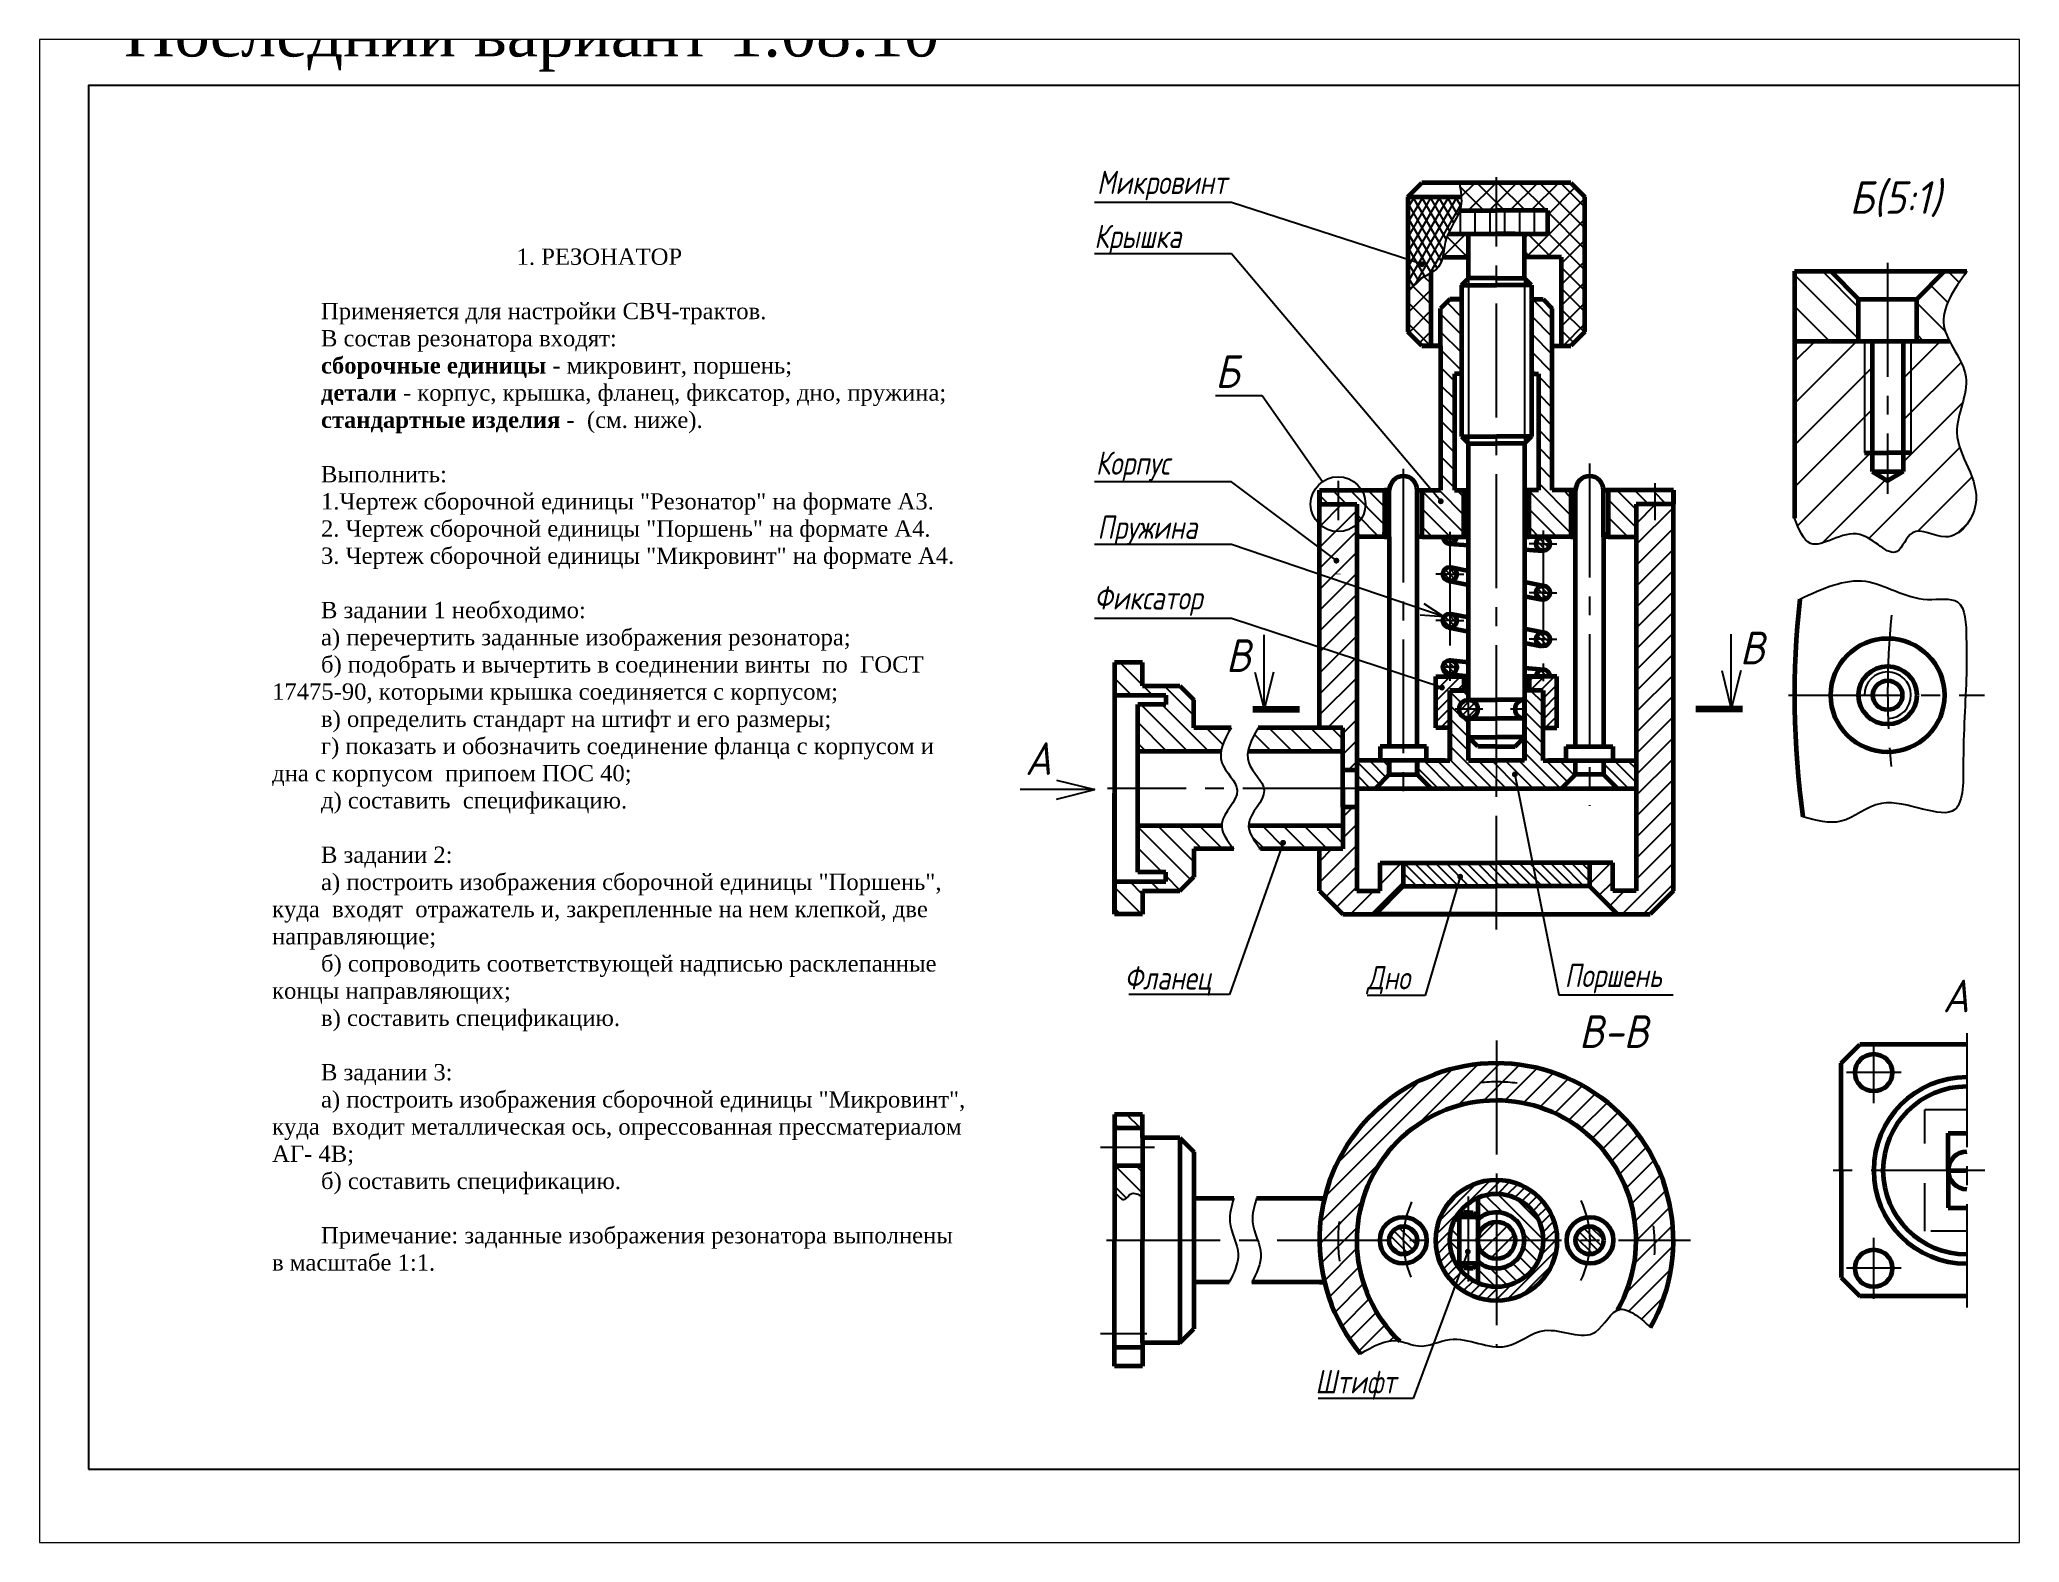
# Paper-space layout 'Layout1' of a CAD drawing. Header units: millimetres. Extents: x 26 to 231, y 20 to 176.
# The model-space entities are those that its viewports show. They can reach past a viewport. Long polylines and large blocks are cut down to what shows.
import ezdxf

# ---------------------------------------------------------------- set-up
doc = ezdxf.new("R2010")
doc.units = ezdxf.units.MM
doc.header["$LTSCALE"] = 0.5
doc.linetypes.add('CENTER2', pattern=[28.575, 19.05, -3.175, 3.175, -3.175])
doc.linetypes.add('HIDDEN', pattern=[1.1, 0.6, -0.5])
doc.layers.get('0').update_dxf_attribs({"linetype": 'CONTINUOUS', "lineweight": 60})
doc.styles.get("Standard").update_dxf_attribs({"font": 'isocpeui.ttf', "width": 0.8})
doc.styles.add('стиль1', font='times.ttf')
doc.dimstyles.new('ESKD_standart', dxfattribs={"dimtxt": 5, "dimasz": 5, "dimexe": 2, "dimexo": 0, "dimgap": 1, "dimtad": 1, "dimtoh": 1, "dimdec": 0, "dimzin": 1, "dimdsep": 46, "dimtxsty": 'Standard', "dimcen": 3, "dimdle": 1.25, "dimadec": 0, "dimazin": 0, "dimtfac": 1, "dimtdec": 0, "dimtmove": 0, "dimatfit": 3, "dimldrblk": 'DOT', "dimfxl": 1, "dimtvp": 1.5, "dimtolj": 1, "dimtzin": 1, "dimarcsym": 0})
pattern_1 = [(135, (20.7302, -5.8952), (-0.561266, -0.561266), [])]
pattern_2 = [(45, (17.9434, 2.9525), (-1.122532, 1.122532), [])]

psp = doc.layouts.get("Layout1")

msp = doc.modelspace()

# ---------------------------------------------------------------- texts
at = {"color": 1, "lineweight": -3, "style": 'стиль1'}
msp.add_text('Последний вариант 1.08.10', height=10, dxfattribs=at).set_placement((15.54, 306.15))
at = {"color": 7, "lineweight": -3}
for s, height, width, p in [('Микровинт', 5, 0.8, (224.49, 276.63)), ('Б(5:1)', 7, 0.9, (386.07, 272.38)), ('Крышка', 5, 0.8, (223.9, 265.04)), ('Б', 7, 0.9, (249.86, 235.03)), ('Корпус', 5, 0.8, (224.23, 216.38)), ('Пружина', 5, 0.8, (224.58, 202.61)), ('Фиксатор', 5, 0.8, (223.87, 187.45)), ('В', 7, 0.9, (252.19, 174.06)), ('В', 7, 0.9, (362.53, 175.7)), ('A', 7, 0.9, (209.07, 151.95)), ('Фланец', 5, 0.8, (230.38, 105.89)), ('Дно', 5, 0.8, (282.44, 105.92)), ('Поршень', 5, 0.8, (324.91, 106.42)), ('A', 7, 0.9, (406.08, 101)), ('В-В', 7, 0.9, (328, 93.36)), ('Штифт', 5, 0.8, (271.37, 19.2))]:
    msp.add_text(s, height=height, dxfattribs=dict(at, width=width)).set_placement(p)
at = {"color": 7, "insert": (43.87, 270.77), "char_height": 3.5, "width": 152.65, "attachment_point": 1, "style": 'стиль1'}
msp.add_mtext('^I^I^I^I\\P^I^I^I^I1. РЕЗОНАТОР\\P\\P^IПрименяется для настройки СВЧ-трактов.\\P^IВ состав резонатора входят:\\P^I{\\fTimes New Roman|b1|i0|c204|p18;сборочные единицы} - микровинт, поршень;\\P^I{\\fTimes New Roman|b1|i0|c204|p18;детали} - корпус, крышка, фланец, фиксатор, дно, пружина;\\P^I{\\fTimes New Roman|b1|i0|c204|p18;стандартные изделия }-  (см. ниже).\\P\\P^IВыполнить:\\P^I1.Чертеж сборочной единицы "Резонатор" на формате А3.\\P^I2. Чертеж сборочной единицы "Поршень" на формате А4.\\P^I3. Чертеж сборочной единицы "Микровинт" на формате А4.\\P\\P^IВ задании 1 необходимо:\\P^Iа) перечертить заданные изображения резонатора;\\P\\pxi-1,l1;^Iб) подобрать и вычертить в соединении винты  по  ГОСТ 17475-90, которыми крышка соединяется с корпусом;\\P\\pi0,l0;^Iв) определить стандарт на штифт и его размеры;\\P\\pi-1,l1;^Iг) показать и обозначить соединение фланца с корпусом и дна с корпусом  припоем ПОС 40;\\P\\pi0,l0;^Iд) составить  спецификацию.\\P\\P^IВ задании 2:\\P\\pi-1,l1;^Iа) построить изображения сборочной единицы "Поршень", куда  входят  отражатель и, закрепленные на нем клепкой, две направляющие; \\P^Iб) сопроводить соответствующей надписью расклепанные концы направляющих;\\P\\pi0,l0;^Iв) составить спецификацию.\\P\\P^IВ задании 3:\\P\\pi-1,l1;^Iа) построить изображения сборочной единицы "Микровинт", куда  входит металлическая ось, опрессованная прессматериалом АГ- 4В;\\P\\pi0,l0;^Iб) составить спецификацию.\\P^I\\P\\pi-1,l1;^IПримечание: заданные изображения резонатора выполнены в масштабе 1:1.\\P\\pi0,l0;^I^I^I', dxfattribs=at)

# ---------------------------------------------------------------- hatches: boundary and pattern name
at = {"lineweight": -3}
h = msp.add_hatch(dxfattribs=at)
h.set_pattern_fill('ANSI37', style=0)
h.set_pattern_definition([(45, (20.7302, -5.8952), (-2.245064, 2.245064), []), (135, (20.7302, -5.8952), (-2.245064, -2.245064), [])])
h.paths.add_polyline_path([(329.26, 276.06), (326.26, 279.06), (310.26, 279.06), (310.26, 273.06), (321.26, 273.06), (321.26, 268.06), (316.26, 268.06), (316.26, 263.06), (324.26, 263.06), (324.26, 244.06), (326.26, 244.06), (329.26, 247.06)])
edge = h.paths.add_edge_path()
edge.add_line((310.26, 279.06), (302.3, 279.06))
edge.add_spline(control_points=[(302.31, 279), (302.48, 278.01), (302.65, 277.02), (302.71, 276.06)], knot_values=[0, 0, 0, 0, 2.880133, 2.880133, 2.880133, 2.880133], degree=3, periodic=0)
edge.add_spline(control_points=[(302.71, 276.06), (302.75, 275.33), (302.72, 274.31), (302.45, 273.35), (302.35, 273.06)], knot_values=[2.880133, 2.880133, 2.880133, 2.880133, 5.07879, 6.017923, 6.017923, 6.017923, 6.017923], degree=3, periodic=0)
edge.add_line((302.35, 273.06), (310.26, 273.06))
edge.add_line((310.26, 273.06), (310.26, 279.06))
edge = h.paths.add_edge_path()
edge.add_line((304.26, 268.06), (299.86, 268.06))
edge.add_spline(control_points=[(299.86, 268.06), (299.72, 267.72), (299.13, 266.13), (299.01, 264.32), (298.71, 263.06)], knot_values=[11.582371, 11.582371, 11.582371, 11.582371, 12.645876, 16.504937, 16.504937, 16.504937, 16.504937], degree=3, periodic=0)
edge.add_line((298.71, 263.06), (304.26, 263.06))
edge.add_line((304.26, 263.06), (304.26, 268.06))
edge = h.paths.add_edge_path()
edge.add_spline(control_points=[(296.26, 259.72), (295.33, 259.16), (293.21, 258.19), (291.91, 256.47), (291.26, 255.59)], knot_values=[21.007656, 21.007656, 21.007656, 21.007656, 24.212361, 27.456254, 27.456254, 27.456254, 27.456254], degree=3, periodic=0)
edge.add_line((291.26, 255.59), (291.26, 247.06))
edge.add_line((291.26, 247.06), (294.26, 244.06))
edge.add_line((294.26, 244.06), (296.26, 244.06))
edge.add_line((296.26, 244.06), (296.26, 259.72))
h = msp.add_hatch(dxfattribs=at)
h.set_pattern_fill('LINE', scale=0.5, angle=60, style=0)
h.set_pattern_definition([(60, (166.0228, -0.4594), (-1.374815, 0.79375), [])])
edge = h.paths.add_edge_path()
edge.add_spline(control_points=[(291.26, 255.59), (291.91, 256.47), (293.63, 258.74), (299.12, 260.41), (298.69, 267.88), (302.65, 272.15), (302.75, 275.33), (302.71, 276.06)], knot_values=[2.880133, 2.880133, 2.880133, 2.880133, 6.124026, 11.401674, 17.690511, 25.257597, 27.456254, 27.456254, 27.456254, 27.456254], degree=3, periodic=0)
edge.add_line((302.71, 276.06), (291.26, 276.06))
edge.add_line((291.26, 276.06), (291.26, 255.59))
h = msp.add_hatch(dxfattribs=at)
h.set_pattern_fill('LINE', scale=0.5, angle=300, style=0)
h.set_pattern_definition([(300, (166.0228, -0.4594), (1.374815, 0.79375), [])])
edge = h.paths.add_edge_path()
edge.add_spline(control_points=[(291.26, 255.59), (291.91, 256.47), (293.63, 258.74), (299.12, 260.41), (298.69, 267.88), (302.65, 272.15), (302.75, 275.33), (302.71, 276.06)], knot_values=[2.880133, 2.880133, 2.880133, 2.880133, 6.124026, 11.401674, 17.690511, 25.257597, 27.456254, 27.456254, 27.456254, 27.456254], degree=3, periodic=0)
edge.add_line((302.71, 276.06), (291.26, 276.06))
edge.add_line((291.26, 276.06), (291.26, 255.59))
at = {"linetype": 'Continuous', "lineweight": -3}
h = msp.add_hatch(dxfattribs=at)
h.set_pattern_fill('ANSI31', angle=45, style=0)
h.set_pattern_definition([(90, (166.0228, -0.4594), (-3.175, 7e-16), [])])
h.paths.add_polyline_path([(321.26, 273.06), (317.25, 273.06, -0.155178), (317.85, 271.18, -0.332352), (315.52, 268.06), (321.26, 268.06)])
h.paths.add_polyline_path([(317.85, 271.18, 0.155178), (317.25, 273.06), (310.26, 273.06, 0.171649), (311.34, 271.18, 0.332352), (313.68, 268.06), (315.52, 268.06, 0.332352)])
h.paths.add_polyline_path([(311.34, 271.18, -0.155178), (311.94, 273.06), (310.26, 273.06), (310.26, 268.06), (313.68, 268.06, -0.332352)], flags=17)
edge = h.paths.add_edge_path()
edge.add_line((310.26, 273.06), (302.35, 273.06))
edge.add_spline(control_points=[(302.35, 273.06), (301.77, 271.38), (300.61, 269.83), (299.86, 268.06)], knot_values=[6.017923, 6.017923, 6.017923, 6.017923, 11.582371, 11.582371, 11.582371, 11.582371], degree=3, periodic=0)
edge.add_line((299.86, 268.06), (310.26, 268.06))
edge.add_line((310.26, 268.06), (310.26, 273.06))
at = {"lineweight": -3}
h = msp.add_hatch(dxfattribs=at)
h.set_pattern_fill('ANSI31', scale=1.5, angle=90, style=0)
h.set_pattern_definition([(135, (12.022, -4.8366), (-3.367596, -3.367596), [])])
h.paths.add_polyline_path([(388.01, 256.28), (384.26, 260.06), (374.26, 260.06), (374.26, 245.06), (388.01, 245.06)])
h.paths.add_polyline_path([(406.46, 260.06), (400.51, 254.06), (400.51, 245.06), (407.54, 245.06), (407.51, 245.12), (407.48, 245.18), (407.45, 245.23), (407.42, 245.29), (407.4, 245.35), (407.37, 245.41), (407.34, 245.47), (407.31, 245.52), (407.28, 245.58), (407.26, 245.64), (407.23, 245.7), (407.2, 245.75), (407.17, 245.81), (407.15, 245.87), (407.12, 245.93), (407.1, 245.98), (407.07, 246.04), (407.05, 246.1), (407.02, 246.16), (407, 246.21), (406.97, 246.27), (406.95, 246.33), (406.92, 246.39), (406.9, 246.45), (406.88, 246.5), (406.85, 246.56), (406.83, 246.62), (406.81, 246.68), (406.79, 246.73), (406.77, 246.79), (406.75, 246.85), (406.73, 246.91), (406.71, 246.96), (406.69, 247.02), (406.67, 247.08), (406.65, 247.14), (406.63, 247.2), (406.61, 247.25), (406.59, 247.31), (406.57, 247.37), (406.56, 247.43), (406.54, 247.48), (406.53, 247.54), (406.51, 247.6), (406.49, 247.66), (406.48, 247.72), (406.47, 247.77), (406.45, 247.83), (406.44, 247.89), (406.42, 247.95), (406.41, 248), (406.4, 248.06), (406.39, 248.12), (406.38, 248.18), (406.37, 248.24), (406.36, 248.29), (406.35, 248.35), (406.34, 248.41), (406.33, 248.47), (406.32, 248.53), (406.31, 248.58), (406.31, 248.64), (406.3, 248.7), (406.3, 248.76), (406.29, 248.82), (406.28, 248.87), (406.28, 248.93), (406.28, 248.99), (406.27, 249.05), (406.27, 249.11), (406.27, 249.16), (406.26, 249.22), (406.26, 249.28), (406.26, 249.34), (406.26, 249.4), (406.26, 249.46), (406.26, 249.51), (406.26, 249.57), (406.26, 249.63), (406.26, 249.69), (406.27, 249.75), (406.27, 249.8), (406.27, 249.86), (406.28, 249.92), (406.28, 249.98), (406.28, 250.04), (406.29, 250.1), (406.29, 250.15), (406.3, 250.21), (406.31, 250.27), (406.31, 250.33), (406.32, 250.39), (406.33, 250.45), (406.33, 250.5), (406.34, 250.56), (406.35, 250.62), (406.36, 250.68), (406.37, 250.74), (406.38, 250.8), (406.39, 250.86), (406.4, 250.91), (406.41, 250.97), (406.42, 251.03), (406.43, 251.09), (406.45, 251.15), (406.46, 251.21), (406.47, 251.26), (406.48, 251.32), (406.5, 251.38), (406.51, 251.44), (406.53, 251.5), (406.54, 251.56), (406.56, 251.62), (406.57, 251.67), (406.59, 251.73), (406.6, 251.79), (406.62, 251.85), (406.64, 251.91), (406.65, 251.97), (406.67, 252.03), (406.69, 252.09), (406.71, 252.14), (406.73, 252.2), (406.75, 252.26), (406.77, 252.32), (406.79, 252.38), (406.81, 252.44), (406.83, 252.5), (406.85, 252.55), (406.87, 252.61), (406.89, 252.67), (406.91, 252.73), (406.93, 252.79), (406.96, 252.85), (406.98, 252.91), (407, 252.97), (407.02, 253.03), (407.05, 253.08), (407.07, 253.14), (407.1, 253.2), (407.12, 253.26), (407.15, 253.32), (407.17, 253.38), (407.2, 253.44), (407.22, 253.5), (407.25, 253.55), (407.27, 253.61), (407.3, 253.67), (407.33, 253.73), (407.35, 253.79), (407.38, 253.85), (407.41, 253.91), (407.44, 253.97), (407.47, 254.03), (407.49, 254.08), (407.52, 254.14), (407.55, 254.2), (407.58, 254.26), (407.61, 254.32), (407.64, 254.38), (407.67, 254.44), (407.7, 254.5), (407.73, 254.56), (407.76, 254.62), (407.79, 254.67), (407.82, 254.73), (407.85, 254.79), (407.89, 254.85), (407.92, 254.91), (407.95, 254.97), (407.98, 255.03), (408.01, 255.09), (408.05, 255.15), (408.08, 255.21), (408.11, 255.27), (408.15, 255.32), (408.18, 255.38), (408.21, 255.44), (408.25, 255.5), (408.28, 255.56), (408.32, 255.62), (408.35, 255.68), (408.39, 255.74), (408.42, 255.8), (408.46, 255.86), (408.49, 255.92), (408.53, 255.97), (408.56, 256.03), (408.6, 256.09), (408.63, 256.15), (408.67, 256.21), (408.71, 256.27), (408.74, 256.33), (408.78, 256.39), (408.82, 256.45), (408.85, 256.51), (408.89, 256.57), (408.93, 256.62), (408.96, 256.68), (409, 256.74), (409.04, 256.8), (409.08, 256.86), (409.12, 256.92), (409.15, 256.98), (409.19, 257.04), (409.23, 257.1), (409.27, 257.16), (409.31, 257.22), (409.35, 257.28), (409.38, 257.34), (409.42, 257.39), (409.46, 257.45), (409.5, 257.51), (409.54, 257.57), (409.58, 257.63), (409.62, 257.69), (409.66, 257.75), (409.7, 257.81), (409.74, 257.87), (409.78, 257.93), (409.82, 257.99), (409.86, 258.05), (409.9, 258.11), (409.94, 258.16), (409.98, 258.22), (410.02, 258.28), (410.06, 258.34), (410.1, 258.4), (410.14, 258.46), (410.18, 258.52), (410.22, 258.58), (410.27, 258.64), (410.31, 258.7), (410.35, 258.76), (410.39, 258.82), (410.43, 258.88), (410.47, 258.93), (410.51, 258.99), (410.55, 259.05), (410.59, 259.11), (410.64, 259.17), (410.68, 259.23), (410.72, 259.29), (410.76, 259.35), (410.8, 259.41), (410.84, 259.47), (410.88, 259.53), (410.93, 259.59), (410.97, 259.65), (411.01, 259.71), (411.05, 259.76), (411.09, 259.82), (411.13, 259.88), (411.18, 259.94), (411.22, 260), (411.26, 260.06)])
at = {"lineweight": -3, "ltscale": 0.3}
h = msp.add_hatch(dxfattribs=at)
h.set_pattern_fill('ANSI31', scale=0.85, angle=90, style=0)
h.set_pattern_definition([(135, (20.7302, -5.8952), (-1.908304, -1.908304), [])])
h.paths.add_polyline_path([(281.33, 213.06), (276.26, 213.06), (276.26, 210.06), (280.26, 210.06), (280.26, 205.74, 0.209097), (282.15, 210.06, 0.13436)])
h.paths.add_polyline_path([(276.26, 213.06), (272.26, 213.06), (272.26, 210.06), (276.26, 210.06)])
h.paths.add_polyline_path([(286.26, 213.06), (281.33, 213.06, -0.13436), (282.15, 210.06, -0.209097), (280.26, 205.74), (280.26, 203.06), (286.26, 203.06)])
h.paths.add_polyline_path([(303.26, 213.06), (301.26, 213.06), (301.26, 238.06), (302.76, 238.06), (302.76, 254.06), (300.26, 254.06), (298.26, 252.06), (298.26, 244.06), (298.26, 213.06), (294.26, 213.06), (294.26, 203.06), (303.26, 203.06)])
h.paths.add_polyline_path([(322.26, 244.06), (322.26, 252.06), (320.26, 254.06), (317.76, 254.06), (317.76, 238.06), (319.26, 238.06), (319.26, 213.06), (317.26, 213.06), (317.26, 203.06), (326.26, 203.06), (326.26, 213.06), (322.26, 213.06)])
h.paths.add_polyline_path([(344.26, 213.06), (334.26, 213.06), (334.26, 203.06), (340.26, 203.06), (340.26, 210.06), (344.26, 210.06)])
h.paths.add_polyline_path([(348.26, 213.06), (344.26, 213.06), (344.26, 210.06), (348.26, 210.06)])
at = {"lineweight": -3}
h = msp.add_hatch(dxfattribs=at)
h.set_pattern_fill('ANSI31', scale=2, style=0)
h.set_pattern_definition([(45, (12.022, -4.8366), (-4.49013, 4.49013), [])])
h.paths.add_polyline_path([(390.93, 217.06), (390.93, 221.06), (389.26, 221.06), (389.26, 245.06), (374.26, 245.06), (374.26, 207.06), (374.4, 206.69), (374.55, 206.33), (374.7, 205.96), (374.85, 205.6), (375, 205.25), (375.15, 204.9), (375.31, 204.57), (375.47, 204.24), (375.63, 203.92), (375.8, 203.62), (375.97, 203.33), (376.15, 203.05), (376.33, 202.8), (376.52, 202.56), (376.72, 202.34), (376.92, 202.15), (377.13, 201.97), (377.35, 201.82), (377.57, 201.7), (377.81, 201.6), (378.05, 201.53), (378.3, 201.49), (378.56, 201.47), (378.83, 201.47), (379.11, 201.49), (379.39, 201.53), (379.68, 201.58), (379.98, 201.66), (380.28, 201.74), (380.59, 201.84), (380.9, 201.95), (381.22, 202.06), (381.55, 202.18), (381.88, 202.31), (382.21, 202.44), (382.55, 202.58), (382.89, 202.71), (383.23, 202.84), (383.58, 202.97), (383.93, 203.09), (384.28, 203.21), (384.63, 203.32), (384.99, 203.42), (385.34, 203.5), (385.7, 203.58), (386.06, 203.64), (386.41, 203.68), (386.77, 203.7), (387.13, 203.7), (387.48, 203.69), (387.84, 203.64), (388.19, 203.58), (388.54, 203.48), (388.89, 203.36), (389.24, 203.22), (389.58, 203.06), (389.93, 202.88), (390.26, 202.69), (390.6, 202.48), (390.93, 202.27), (391.26, 202.04), (391.59, 201.82), (391.91, 201.59), (392.22, 201.36), (392.53, 201.14), (392.84, 200.93), (393.14, 200.72), (393.44, 200.52), (393.73, 200.34), (394.01, 200.18), (394.29, 200.04), (394.56, 199.91), (394.83, 199.82), (395.09, 199.75), (395.34, 199.71), (395.59, 199.7), (395.83, 199.73), (396.06, 199.8), (396.28, 199.91), (396.49, 200.06), (396.7, 200.25), (396.91, 200.48), (397.11, 200.73), (397.3, 201), (397.5, 201.29), (397.69, 201.59), (397.89, 201.89), (398.08, 202.2), (398.28, 202.51), (398.49, 202.8), (398.7, 203.08), (398.92, 203.34), (399.15, 203.57), (399.39, 203.77), (399.64, 203.94), (399.9, 204.07), (400.18, 204.16), (400.46, 204.22), (400.76, 204.25), (401.06, 204.25), (401.37, 204.23), (401.69, 204.18), (402.01, 204.12), (402.35, 204.04), (402.68, 203.95), (403.02, 203.85), (403.37, 203.75), (403.72, 203.64), (404.07, 203.53), (404.42, 203.43), (404.77, 203.33), (405.12, 203.24), (405.47, 203.17), (405.82, 203.1), (406.16, 203.06), (406.5, 203.04), (406.84, 203.04), (407.18, 203.06), (407.5, 203.12), (407.83, 203.19), (408.14, 203.29), (408.46, 203.41), (408.76, 203.55), (409.06, 203.7), (409.35, 203.88), (409.63, 204.08), (409.91, 204.29), (410.17, 204.52), (410.43, 204.76), (410.68, 205.02), (410.92, 205.29), (411.15, 205.57), (411.37, 205.86), (411.58, 206.16), (411.78, 206.47), (411.97, 206.79), (412.14, 207.12), (412.31, 207.45), (412.46, 207.78), (412.6, 208.12), (412.73, 208.47), (412.84, 208.81), (412.94, 209.16), (413.03, 209.51), (413.1, 209.85), (413.16, 210.2), (413.21, 210.54), (413.23, 210.88), (413.25, 211.22), (413.25, 211.55), (413.25, 211.89), (413.23, 212.22), (413.2, 212.55), (413.15, 212.88), (413.1, 213.21), (413.04, 213.53), (412.97, 213.86), (412.89, 214.18), (412.81, 214.5), (412.71, 214.82), (412.61, 215.14), (412.51, 215.46), (412.39, 215.78), (412.28, 216.09), (412.15, 216.41), (412.03, 216.72), (411.9, 217.04), (411.77, 217.35), (411.63, 217.66), (411.5, 217.97), (411.36, 218.28), (411.22, 218.59), (411.09, 218.9), (410.95, 219.21), (410.81, 219.52), (410.68, 219.83), (410.54, 220.14), (410.41, 220.45), (410.29, 220.76), (410.16, 221.07), (410.04, 221.38), (409.93, 221.69), (409.82, 222), (409.72, 222.31), (409.62, 222.62), (409.53, 222.93), (409.45, 223.25), (409.37, 223.56), (409.31, 223.87), (409.25, 224.19), (409.21, 224.5), (409.17, 224.82), (409.14, 225.14), (409.13, 225.45), (409.13, 225.77), (409.14, 226.09), (409.16, 226.42), (409.18, 226.74), (409.22, 227.06), (409.27, 227.39), (409.32, 227.71), (409.38, 228.04), (409.45, 228.36), (409.52, 228.69), (409.6, 229.02), (409.68, 229.34), (409.77, 229.67), (409.85, 230), (409.94, 230.33), (410.04, 230.65), (410.13, 230.98), (410.22, 231.31), (410.31, 231.64), (410.4, 231.97), (410.49, 232.3), (410.57, 232.62), (410.65, 232.95), (410.73, 233.28), (410.8, 233.6), (410.87, 233.93), (410.93, 234.26), (410.98, 234.58), (411.03, 234.9), (411.07, 235.23), (411.09, 235.55), (411.11, 235.87), (411.12, 236.19), (411.12, 236.51), (411.1, 236.83), (411.07, 237.15), (411.03, 237.46), (410.98, 237.78), (410.91, 238.09), (410.83, 238.4), (410.74, 238.71), (410.64, 239.02), (410.53, 239.33), (410.41, 239.64), (410.28, 239.95), (410.14, 240.25), (410, 240.56), (409.85, 240.86), (409.69, 241.17), (409.53, 241.47), (409.37, 241.77), (409.2, 242.07), (409.03, 242.37), (408.86, 242.67), (408.69, 242.97), (408.52, 243.27), (408.35, 243.57), (408.18, 243.87), (408.02, 244.17), (407.85, 244.47), (407.7, 244.76), (407.54, 245.06), (399.26, 245.06), (399.26, 221.06), (397.59, 221.06), (397.59, 217.06), (394.26, 215.1)])
h.paths.add_polyline_path([(390.93, 221.06), (390.93, 245.06), (389.26, 245.06), (389.26, 221.06)])
h.paths.add_polyline_path([(397.59, 245.06), (397.59, 221.06), (399.26, 221.06), (399.26, 245.06)])
at = {"lineweight": -3, "ltscale": 0.3}
h = msp.add_hatch(dxfattribs=at)
h.set_pattern_fill('ANSI31', style=0)
h.set_pattern_definition([(45, (20.7302, -5.8952), (-2.245064, 2.245064), [])])
h.paths.add_polyline_path([(280.26, 205.74, -0.391485), (272.26, 205.74), (272.26, 162.06), (277.26, 162.06), (277.26, 153.06), (280.26, 153.06), (280.26, 155.06)])
h.paths.add_polyline_path([(280.26, 205.74), (280.26, 210.06), (272.26, 210.06), (272.26, 205.74, 0.391485)])
h.paths.add_polyline_path([(277.26, 136.06), (272.26, 136.06), (272.26, 127.06), (277.26, 122.06), (284.26, 122.06), (290.26, 128.06), (290.26, 133.06), (285.26, 133.06), (285.26, 127.06), (280.26, 127.06), (280.26, 145.06), (277.26, 145.06)])
h.paths.add_polyline_path([(336.26, 122.06), (343.26, 122.06), (348.26, 127.06), (348.26, 210.06), (340.26, 210.06), (340.26, 127.06), (335.26, 127.06), (335.26, 133.06), (330.26, 133.06), (330.26, 128.06)])
at = {"lineweight": -3}
h = msp.add_hatch(dxfattribs=at)
h.set_pattern_fill('ANSI31', scale=0.25, angle=90, style=0)
h.set_pattern_definition([(135, (7.9434, 2.9525), (-0.561266, -0.561266), [])])
h.paths.add_polyline_path([(301.76, 203.06), (300.26, 203.06), (300.26, 201.56, 0.414204)])
h.paths.add_polyline_path([(300.26, 203.06), (298.76, 203.06, 0.414223), (300.26, 201.56)])
h = msp.add_hatch(dxfattribs=at)
h.set_pattern_fill('ANSI31', scale=0.25, angle=90, style=0)
h.set_pattern_definition(pattern_1)
edge = h.paths.add_edge_path()
edge.add_arc((320.26, 201.56), 1.5, 0, 360)
edge = h.paths.add_edge_path()
edge.add_arc((320.26, 191.06), 1.5, 0, 360)
edge = h.paths.add_edge_path()
edge.add_arc((300.26, 195.06), 1.5, 0, 360)
edge = h.paths.add_edge_path()
edge.add_arc((300.26, 203.06), 1.5, 180, 360)
h = msp.add_hatch(dxfattribs=at)
h.set_pattern_fill('ANSI31', scale=0.25, angle=90, style=0)
h.set_pattern_definition(pattern_1)
edge = h.paths.add_edge_path()
edge.add_arc((300.26, 185.06), 1.5, 0, 360)
edge = h.paths.add_edge_path()
edge.add_arc((320.26, 181.06), 1.5, 0, 360)
at = {"lineweight": -3, "ltscale": 0.3}
h = msp.add_hatch(dxfattribs=at)
h.set_pattern_fill('ANSI31', angle=90, style=0)
h.set_pattern_definition([(135, (20.7302, -5.8952), (-2.245064, -2.245064), [])])
edge = h.paths.add_edge_path()
edge.add_spline(control_points=[(253.85, 136.06), (252.57, 137.72), (251.28, 139.38), (251.26, 141.06)], knot_values=[22.899261, 22.899261, 22.899261, 22.899261, 28.422515, 28.422515, 28.422515, 28.422515], degree=3, periodic=0)
edge.add_line((251.26, 141.06), (233.26, 141.06))
edge.add_line((233.26, 141.06), (233.26, 131.06))
edge.add_line((233.26, 131.06), (239.26, 131.06))
edge.add_line((239.26, 131.06), (239.26, 129.06))
edge.add_line((239.26, 129.06), (228.26, 129.06))
edge.add_line((228.26, 129.06), (228.26, 122.06))
edge.add_line((228.26, 122.06), (234.26, 122.06))
edge.add_line((234.26, 122.06), (234.26, 127.06))
edge.add_line((234.26, 127.06), (242.26, 127.06))
edge.add_line((242.26, 127.06), (245.26, 130.06))
edge.add_line((245.26, 130.06), (245.26, 136.06))
edge.add_line((245.26, 136.06), (253.85, 136.06))
edge = h.paths.add_edge_path()
edge.add_spline(control_points=[(251.13, 157.06), (251.42, 158.69), (252.36, 160.37), (253.29, 162.06)], knot_values=[0, 0, 0, 0, 5.09242, 5.09242, 5.09242, 5.09242], degree=3, periodic=0)
edge.add_line((253.29, 162.06), (245.26, 162.06))
edge.add_line((245.26, 162.06), (245.26, 168.06))
edge.add_line((245.26, 168.06), (242.26, 171.06))
edge.add_line((242.26, 171.06), (234.26, 171.06))
edge.add_line((234.26, 171.06), (234.26, 176.06))
edge.add_line((234.26, 176.06), (228.26, 176.06))
edge.add_line((228.26, 176.06), (228.26, 169.06))
edge.add_line((228.26, 169.06), (239.26, 169.06))
edge.add_line((239.26, 169.06), (239.26, 167.06))
edge.add_line((239.26, 167.06), (233.26, 167.06))
edge.add_line((233.26, 167.06), (233.26, 158.06))
edge.add_line((233.26, 158.06), (233.26, 157.06))
edge.add_line((233.26, 157.06), (251.13, 157.06))
edge = h.paths.add_edge_path()
edge.add_line((277.26, 162.06), (259.07, 162.06))
edge.add_spline(control_points=[(259.07, 162.05), (258.14, 160.37), (257.2, 158.69), (256.91, 157.06)], knot_values=[0, 0, 0, 0, 5.086029, 5.086029, 5.086029, 5.086029], degree=3, periodic=0)
edge.add_line((256.91, 157.06), (277.26, 157.06))
edge.add_line((277.26, 157.06), (277.26, 162.06))
edge = h.paths.add_edge_path()
edge.add_line((277.26, 141.06), (257.03, 141.06))
edge.add_spline(control_points=[(257.03, 141.06), (257.06, 139.38), (258.34, 137.72), (259.62, 136.06)], knot_values=[22.892542, 22.892542, 22.892542, 22.892542, 28.415733, 28.415733, 28.415733, 28.415733], degree=3, periodic=0)
edge.add_line((259.62, 136.06), (277.26, 136.06))
edge.add_line((277.26, 136.06), (277.26, 141.06))
at = {"lineweight": -3}
h = msp.add_hatch(dxfattribs=at)
h.set_pattern_fill('ANSI31', scale=0.25, angle=90, style=0)
h.set_pattern_definition(pattern_1)
edge = h.paths.add_edge_path()
edge.add_arc((300.26, 175.06), 1.5, 0, 360)
edge = h.paths.add_edge_path()
edge.add_arc((320.26, 173.06), 1.5, 0, 180)
h = msp.add_hatch(dxfattribs=at)
h.set_pattern_fill('ANSI31', scale=0.25, angle=90, style=0)
h.set_pattern_definition(pattern_1)
h.paths.add_polyline_path([(320.26, 174.56), (320.26, 174.56, 0.414214), (318.76, 173.06), (320.26, 173.06)])
h.paths.add_polyline_path([(320.26, 174.56), (320.26, 173.06), (321.76, 173.06, 0.414204)])
h = msp.add_hatch(dxfattribs=at)
h.set_pattern_fill('ANSI31', scale=0.65, angle=90, style=0)
h.set_pattern_definition([(135, (20.7302, -5.8952), (-1.459292, -1.459292), [])])
h.paths.add_polyline_path([(280.26, 155.06), (280.26, 149.06), (284.26, 149.06), (287.26, 152.06), (287.26, 155.06), (285.26, 155.06)])
h.paths.add_polyline_path([(304.26, 155.06), (304.26, 164.06, -0.414214), (302.26, 166.06, -0.414214), (304.26, 168.06), (304.26, 168.82), (304.26, 170.06), (300.26, 170.06), (300.26, 155.06), (299.26, 155.06), (295.26, 155.06), (293.26, 155.06), (293.26, 152.06), (296.26, 149.06), (310.26, 149.06), (310.26, 155.06)])
h.paths.add_polyline_path([(324.26, 149.06), (327.26, 152.06), (327.26, 155.06), (321.26, 155.06), (320.26, 155.06), (320.26, 170.06), (316.26, 170.06), (316.26, 155.06), (310.26, 155.06), (310.26, 149.06)])
h.paths.add_polyline_path([(336.26, 149.06), (340.26, 149.06), (340.26, 155.06), (333.26, 155.06), (333.26, 152.06)])
h = msp.add_hatch(dxfattribs=at)
h.set_pattern_fill('ANSI31', scale=0.5, style=0)
h.set_pattern_definition(pattern_2)
h.paths.add_polyline_path([(320.26, 162.06), (323.26, 162.06), (323.26, 173.06), (317.26, 173.06), (317.26, 170.06), (320.26, 170.06)])
h.paths.add_polyline_path([(300.26, 170.06), (303.26, 170.06), (303.26, 173.06), (300.26, 173.06), (297.26, 173.06), (297.26, 162.06), (300.26, 162.06)])
at = {"linetype": 'Continuous', "lineweight": -3}
h = msp.add_hatch(dxfattribs=at)
h.set_pattern_fill('ANSI31', scale=0.35, style=0)
h.set_pattern_definition([(45, (20.7302, -5.8952), (-0.7857724, 0.7857724), [])])
h.paths.add_polyline_path([(306.26, 166.06, 0.414214), (304.26, 168.06), (304.26, 166.06)])
h.paths.add_polyline_path([(304.26, 166.06), (304.26, 168.06, 0.414214), (302.26, 166.06)])
h.paths.add_polyline_path([(304.26, 166.06), (302.26, 166.06, 0.414214), (304.26, 164.06)])
h.paths.add_polyline_path([(306.26, 166.06), (304.26, 166.06), (304.26, 164.06, 0.414214)])
at = {"lineweight": -3}
h = msp.add_hatch(dxfattribs=at)
h.set_pattern_fill('ANSI31', scale=0.5, angle=90, style=0)
h.set_pattern_definition([(135, (20.7302, -5.8952), (-1.122532, -1.122532), [])])
h.paths.add_polyline_path([(290.26, 133.06), (290.26, 128.06), (310.26, 128.06), (310.26, 133.06)])
h.paths.add_polyline_path([(310.26, 133.06), (310.26, 128.06), (330.26, 128.06), (330.26, 133.06)])
h = msp.add_hatch(dxfattribs=at)
h.set_pattern_fill('ANSI31', style=0)
h.set_pattern_definition([(45, (20.7302, -7.1824), (-2.245064, 2.245064), [])])
h.paths.add_polyline_path([(310.26, 82.06), (310.26, 90.06, 0.414262), (272.26, 52.06), (280.26, 52.06, -0.414214)])
h.paths.add_polyline_path([(310.26, 90.06), (310.26, 82.06, -0.414214), (340.26, 52.06), (348.25, 52.06, 0.414194)])
edge = h.paths.add_edge_path()
edge.add_line((348.25, 52.06), (340.26, 52.06))
edge.add_arc((310.26, 52.06), 30, -29.9473, 0, ccw=False)
edge.add_spline(control_points=[(336.25, 37.09), (336.45, 37.17), (337.68, 37.5), (340.61, 35.97), (342.39, 34.25), (343.32, 33.35)], knot_values=[58.409277, 58.409277, 58.409277, 58.409277, 59.129981, 62.779232, 66.794237, 66.794237, 66.794237, 66.794237], degree=3, periodic=0)
edge.add_arc((310.25, 52.06), 38, 330.4922, 359.9972)
edge = h.paths.add_edge_path()
edge.add_line((280.26, 52.06), (272.26, 52.06))
edge.add_arc((310.25, 52.06), 38, 180.0028, 219.8373)
edge.add_spline(control_points=[(281.08, 27.72), (283.77, 29.3), (286.55, 30.93), (289.4, 30.43), (289.49, 30.42)], knot_values=[0, 0, 0, 0, 8.595247, 8.868719, 8.868719, 8.868719, 8.868719], degree=3, periodic=0)
edge.add_arc((310.26, 52.06), 30, 180, 226.1817, ccw=False)
h = msp.add_hatch(dxfattribs=at)
h.set_pattern_fill('ANSI31', angle=90, style=0)
h.set_pattern_definition([(135, (20.7302, -7.1824), (-2.245064, -2.245064), [])])
h.paths.add_polyline_path([(234.26, 76.1), (234.26, 79.06), (229.26, 79.06), (228.26, 79.06), (228.26, 76.1)])
edge = h.paths.add_edge_path()
edge.add_line((228.26, 68.1), (228.26, 62.49))
edge.add_spline(control_points=[(228.26, 62.49), (229.06, 61.51), (230.33, 59.96), (231.84, 62.76), (233.34, 61.93), (234.26, 61.41)], knot_values=[0, 0, 0, 0, 2.795117, 4.421647, 7.031616, 7.031616, 7.031616, 7.031616], degree=3, periodic=0)
edge.add_line((234.26, 61.41), (234.26, 68.1))
edge.add_line((234.26, 68.1), (228.26, 68.1))
h = msp.add_hatch(dxfattribs=at)
h.set_pattern_fill('ANSI31', scale=0.5, style=0)
h.set_pattern_definition(pattern_2)
h.paths.add_polyline_path([(310.26, 62.06), (310.26, 65.06, 0.414214), (297.26, 52.06), (300.26, 52.06, -0.414214)])
h.paths.add_polyline_path([(310.26, 65.06), (310.26, 62.06, -0.414214), (320.26, 52.06), (323.26, 52.06, 0.414214)])
h.paths.add_polyline_path([(323.26, 52.06), (320.26, 52.06, -0.414214), (310.26, 42.06), (310.26, 39.06, 0.414214)])
h.paths.add_polyline_path([(310.26, 42.06, -0.414214), (300.26, 52.06), (297.26, 52.06, 0.414214), (310.26, 39.06)])
h = msp.add_hatch(dxfattribs=at)
h.set_pattern_fill('ANSI31', scale=0.65, angle=90, style=0)
h.set_pattern_definition([(135, (20.7302, -7.1824), (-1.459292, -1.459292), [])])
h.paths.add_polyline_path([(310.26, 62.06, 0.103244), (306.26, 61.23), (306.26, 56.53, -0.184483), (310.26, 58.06)])
h.paths.add_polyline_path([(316.26, 52.06), (320.26, 52.06, 0.414214), (310.26, 62.06), (310.26, 58.06, -0.414214)])
h.paths.add_polyline_path([(320.26, 52.06), (316.26, 52.06, -0.414214), (310.26, 46.06), (310.26, 42.06, 0.414214)])
h.paths.add_polyline_path([(306.26, 47.59), (306.26, 42.9, 0.103244), (310.26, 42.06), (310.26, 46.06, -0.184483)])
h.paths.add_polyline_path([(302.26, 52.06), (300.26, 52.06, 0.162278), (302.26, 46.06)])
h.paths.add_polyline_path([(300.26, 52.06), (302.26, 52.06), (302.26, 57.06), (302.26, 57.06), (302.26, 57.06), (302.26, 58.06, 0.162278)])
h = msp.add_hatch(dxfattribs=at)
h.set_pattern_fill('ANSI31', scale=0.75, style=0)
h.set_pattern_definition([(45, (17.9434, 2.9525), (-1.683798, 1.683798), [])])
h.paths.add_polyline_path([(310.26, 56.06, 0.414214), (306.26, 52.06), (310.26, 52.06)])
h.paths.add_polyline_path([(310.26, 56.06), (310.26, 52.06), (314.26, 52.06, 0.414214)])
h.paths.add_polyline_path([(314.26, 52.06), (310.26, 52.06), (310.26, 48.06, 0.414214)])
h.paths.add_polyline_path([(310.26, 52.06), (306.26, 52.06, 0.414214), (310.26, 48.06)])
h = msp.add_hatch(dxfattribs=at)
h.set_pattern_fill('ANSI31', scale=0.4, angle=90, style=0)
h.set_pattern_definition([(135, (166.0228, -10.4594), (-0.898026, -0.898026), [])])
h.paths.add_polyline_path([(290.48, 55.05, 0.037553), (290.26, 52.06), (293.26, 52.06, 0.392393)])
h.paths.add_polyline_path([(290.48, 55.05, 0.436376), (287.26, 52.06), (290.26, 52.06, -0.037553)])
h.paths.add_polyline_path([(290.48, 49.07, -0.037553), (290.26, 52.06), (287.26, 52.06, 0.436376)])
h.paths.add_polyline_path([(290.48, 49.07, 0.392393), (293.26, 52.06), (290.26, 52.06, 0.037553)])
h.paths.add_polyline_path([(327.26, 52.06), (330.26, 52.06, 0.037553), (330.03, 55.05, 0.392393)])
h.paths.add_polyline_path([(333.26, 52.06, 0.436376), (330.03, 55.05, -0.037553), (330.26, 52.06)])
h.paths.add_polyline_path([(330.03, 49.07, 0.436376), (333.26, 52.06), (330.26, 52.06, -0.037553)])
h.paths.add_polyline_path([(330.03, 49.07, 0.037553), (330.26, 52.06), (327.26, 52.06, 0.392393)])

# ---------------------------------------------------------------- linework, layer by layer
at = {"color": 7, "lineweight": 60, "ltscale": 0.3}
for p, q in [((291.26, 276.06), (294.26, 279.06)), ((310.26, 279.06), (294.26, 279.06)), ((326.26, 279.06), (310.26, 279.06)), ((326.26, 279.06), (329.26, 276.06)), ((291.26, 276.06), (291.26, 247.06)), ((291.26, 276.06), (302.71, 276.06)), ((302.35, 273.06), (310.26, 273.06)), ((321.26, 273.06), (310.26, 273.06)), ((321.26, 268.06), (321.26, 273.06)), ((329.26, 247.06), (329.26, 276.06)), ((299.86, 268.06), (321.26, 268.06)), ((304.26, 258.56), (304.26, 268.06)), ((314.26, 268.06), (310.26, 268.06)), ((316.26, 258.56), (316.26, 268.06)), ((296.26, 244.06), (296.26, 259.72)), ((298.71, 263.06), (304.26, 263.06)), ((324.26, 263.06), (316.26, 263.06)), ((324.26, 244.06), (324.26, 263.06)), ((374.26, 260.06), (411.26, 260.06)), ((374.26, 260.06), (374.26, 207.06)), ((388.01, 254.06), (382.06, 260.06)), ((400.51, 254.06), (406.46, 260.06)), ((302.76, 257.06), (304.26, 258.56)), ((302.76, 257.06), (302.76, 224.56)), ((302.76, 257.06), (310.26, 257.06)), ((310.26, 258.56), (304.26, 258.56)), ((310.26, 258.56), (316.26, 258.56)), ((317.76, 257.06), (310.26, 257.06)), ((317.76, 257.06), (316.26, 258.56)), ((317.76, 257.06), (317.76, 224.56)), ((300.26, 254.06), (298.26, 252.06)), ((300.26, 254.06), (298.26, 252.06)), ((298.26, 244.06), (298.26, 252.06)), ((300.26, 254.06), (302.76, 254.06)), ((302.76, 254.06), (300.26, 254.06)), ((317.76, 254.06), (320.26, 254.06)), ((320.26, 254.06), (322.26, 252.06)), ((322.26, 213.06), (322.26, 252.06)), ((388.01, 245.06), (388.01, 254.06)), ((388.01, 254.06), (400.51, 254.06)), ((400.51, 245.06), (400.51, 254.06)), ((294.26, 244.06), (291.26, 247.06)), ((329.26, 247.06), (326.26, 244.06)), ((294.26, 244.06), (298.26, 244.06)), ((298.26, 244.06), (294.26, 244.06)), ((298.26, 244.06), (294.26, 244.06)), ((298.26, 244.06), (296.26, 244.06)), ((298.26, 244.06), (298.26, 213.06)), ((322.26, 244.06), (326.26, 244.06)), ((322.26, 244.06), (326.26, 244.06)), ((322.26, 244.06), (324.26, 244.06)), ((374.26, 245.06), (407.54, 245.06)), ((390.93, 245.06), (390.93, 217.06)), ((397.59, 245.06), (397.59, 217.06)), ((301.26, 238.06), (301.26, 213.06)), ((302.76, 238.06), (301.26, 238.06)), ((317.76, 238.06), (319.26, 238.06)), ((319.26, 238.06), (319.26, 213.06)), ((302.76, 224.56), (304.26, 223.06)), ((302.76, 224.56), (310.26, 224.56)), ((304.26, 168.06), (304.26, 223.06)), ((304.26, 223.06), (310.26, 223.06)), ((304.26, 223.06), (310.26, 223.06)), ((317.76, 224.56), (310.26, 224.56)), ((316.26, 223.06), (310.26, 223.06)), ((316.26, 223.06), (310.26, 223.06)), ((317.76, 224.56), (316.26, 223.06)), ((316.26, 223.06), (316.26, 155.06)), ((389.26, 221.06), (394.26, 221.06)), ((399.26, 221.06), (394.26, 221.06)), ((390.93, 217.06), (397.59, 217.06)), ((390.93, 217.06), (394.26, 215.1)), ((397.59, 217.06), (394.26, 215.1)), ((272.26, 213.06), (272.26, 210.06)), ((272.26, 213.06), (287.26, 213.06)), ((272.26, 162.06), (272.26, 213.06)), ((276.26, 213.06), (278.16, 213.06)), ((286.26, 213.06), (286.26, 203.06)), ((287.26, 213.06), (286.26, 213.06)), ((287.26, 203.06), (287.26, 213.06)), ((293.26, 203.06), (293.26, 213.06)), ((293.26, 213.06), (294.26, 213.06)), ((293.26, 213.06), (298.26, 213.06)), ((294.26, 213.06), (294.26, 203.06)), ((301.26, 213.06), (304.26, 213.06)), ((301.26, 213.06), (304.26, 213.06)), ((303.26, 203.06), (303.26, 213.06)), ((319.26, 213.06), (316.26, 213.06)), ((317.26, 203.06), (317.26, 213.06)), ((327.26, 213.06), (322.26, 213.06)), ((327.26, 213.06), (326.26, 213.06)), ((326.26, 213.06), (326.26, 203.06)), ((327.26, 203.06), (327.26, 213.06)), ((348.26, 213.06), (333.26, 213.06)), ((333.26, 213.06), (334.26, 213.06)), ((333.26, 203.06), (333.26, 213.06)), ((334.26, 213.06), (334.26, 203.06)), ((348.26, 127.06), (348.26, 213.06)), ((348.26, 213.06), (348.26, 210.06)), ((272.26, 210.06), (272.26, 212.46)), ((272.26, 210.06), (280.26, 210.06)), ((280.26, 210.06), (280.26, 127.06)), ((348.26, 210.06), (340.26, 210.06)), ((340.26, 210.06), (340.26, 127.06)), ((286.26, 204.06), (286.26, 203.06)), ((286.26, 203.06), (286.26, 204.06)), ((334.26, 203.06), (334.26, 204.06)), ((334.26, 204.06), (334.26, 203.06)), ((286.26, 203.06), (280.26, 203.06)), ((286.26, 203.06), (287.26, 203.06)), ((287.26, 203.06), (287.26, 158.06)), ((293.26, 158.06), (293.26, 203.06)), ((294.26, 203.06), (293.26, 203.06)), ((294.26, 203.06), (304.26, 203.06)), ((300.15, 201.57), (304.26, 201.26)), ((304.26, 203.06), (303.26, 203.06)), ((326.26, 203.06), (316.26, 203.06)), ((316.26, 203.06), (317.26, 203.06)), ((316.26, 200.36), (320.15, 200.07)), ((320.26, 201.56), (320.26, 201.56)), ((326.26, 203.06), (327.26, 203.06)), ((327.26, 158.06), (327.26, 203.06)), ((334.26, 203.06), (333.26, 203.06)), ((333.26, 203.06), (333.26, 158.06)), ((334.26, 203.06), (340.26, 203.06)), ((300.55, 196.53), (304.26, 195.79)), ((299.96, 193.59), (304.26, 192.73)), ((316.26, 193.39), (320.55, 192.53)), ((316.26, 190.33), (319.95, 189.59)), ((299.96, 183.59), (304.26, 182.73)), ((300.55, 186.53), (304.26, 185.79)), ((316.26, 183.39), (320.55, 182.53)), ((316.26, 180.33), (319.95, 179.59)), ((228.26, 176.06), (228.26, 149.06)), ((234.26, 176.06), (228.26, 176.06)), ((234.26, 171.06), (234.26, 176.06)), ((300.41, 176.55), (304.26, 176.17)), ((316.26, 174.97), (320.41, 174.55)), ((234.26, 171.06), (242.26, 171.06)), ((242.26, 171.06), (245.26, 168.06)), ((297.26, 173.06), (304.26, 173.06)), ((297.26, 162.06), (297.26, 173.06)), ((300.11, 173.57), (304.26, 173.15)), ((304.26, 173.06), (300.26, 173.06)), ((304.26, 170.06), (300.26, 170.06)), ((300.26, 170.06), (300.26, 155.06)), ((304.26, 173.06), (303.26, 173.06)), ((303.26, 173.06), (303.26, 170.06)), ((323.26, 173.06), (316.26, 173.06)), ((316.26, 173.06), (317.26, 173.06)), ((316.26, 173.06), (320.26, 173.06)), ((320.26, 170.06), (316.26, 170.06)), ((320.26, 170.06), (316.26, 170.06)), ((316.26, 170.06), (316.26, 155.06)), ((317.26, 173.06), (317.26, 170.06)), ((320.26, 155.06), (320.26, 170.06)), ((320.26, 170.06), (320.26, 166.06)), ((320.26, 170.06), (320.26, 162.06)), ((320.26, 155.06), (320.26, 170.06)), ((323.26, 162.06), (323.26, 173.06)), ((228.26, 169.06), (239.26, 169.06)), ((239.26, 167.06), (233.26, 167.06)), ((233.26, 131.06), (233.26, 167.06)), ((239.26, 169.06), (239.26, 167.06)), ((245.26, 162.06), (245.26, 168.09)), ((245.26, 162.06), (245.26, 168.09)), ((304.26, 168.06), (310.26, 168.06)), ((316.26, 168.06), (310.26, 168.06)), ((316.26, 155.06), (316.26, 166.06)), ((253.29, 162.06), (245.26, 162.06)), ((277.26, 162.06), (259.07, 162.06)), ((277.26, 149.06), (277.26, 162.06)), ((300.26, 162.06), (297.26, 162.06)), ((304.26, 164.06), (310.26, 164.06)), ((304.26, 155.06), (304.26, 164.06)), ((316.26, 164.06), (310.26, 164.06)), ((320.26, 162.06), (323.26, 162.06)), ((285.26, 158.06), (285.26, 156.06)), ((287.26, 158.06), (285.26, 158.06)), ((293.26, 158.06), (287.26, 158.06)), ((295.26, 158.06), (293.26, 158.06)), ((295.26, 155.06), (295.26, 158.06)), ((306.26, 158.06), (304.26, 160.06)), ((304.26, 160.06), (310.26, 160.06)), ((310.26, 158.06), (306.26, 158.06)), ((316.26, 160.06), (310.26, 160.06)), ((310.26, 158.06), (314.26, 158.06)), ((314.26, 158.06), (316.26, 160.06)), ((316.26, 155.06), (316.26, 160.06)), ((325.26, 155.06), (325.26, 158.06)), ((325.26, 158.06), (327.26, 158.06)), ((327.26, 158.06), (333.26, 158.06)), ((333.26, 158.06), (335.26, 158.06)), ((335.26, 158.06), (335.26, 156.06)), ((233.26, 157.06), (251.13, 157.06)), ((256.91, 157.06), (277.26, 157.06)), ((277.26, 145.06), (277.26, 153.06)), ((277.26, 153.06), (280.26, 153.06)), ((299.26, 155.06), (280.26, 155.06)), ((285.26, 156.06), (285.26, 155.06)), ((287.26, 155.06), (285.26, 155.06)), ((287.26, 155.06), (287.26, 152.06)), ((287.26, 152.06), (287.26, 155.06)), ((293.26, 152.06), (293.26, 155.06)), ((295.26, 155.06), (293.26, 155.06)), ((293.26, 155.06), (293.26, 152.06)), ((295.26, 155.06), (300.26, 155.06)), ((310.26, 155.06), (304.26, 155.06)), ((316.26, 155.06), (310.26, 155.06)), ((320.26, 155.06), (340.26, 155.06)), ((325.26, 155.06), (321.26, 155.06)), ((327.26, 152.06), (327.26, 155.06)), ((327.26, 152.06), (327.26, 155.06)), ((333.26, 155.06), (333.26, 152.06)), ((333.26, 155.06), (333.26, 152.06)), ((335.26, 156.06), (335.26, 155.06)), ((228.26, 149.06), (228.26, 122.06)), ((277.26, 149.06), (277.26, 136.06)), ((280.26, 149.06), (340.26, 149.06)), ((280.26, 149.06), (280.26, 145.06)), ((287.26, 152.06), (284.26, 149.06)), ((284.26, 149.06), (287.26, 152.06)), ((287.26, 152.06), (293.26, 152.06)), ((293.26, 152.06), (296.26, 149.06)), ((293.26, 152.06), (296.26, 149.06)), ((327.26, 152.06), (324.26, 149.06)), ((324.26, 149.06), (327.26, 152.06)), ((333.26, 152.06), (327.26, 152.06)), ((333.26, 152.06), (336.26, 149.06)), ((333.26, 152.06), (336.26, 149.06)), ((280.26, 145.06), (277.26, 145.06)), ((233.26, 141.06), (251.26, 141.06)), ((257.03, 141.06), (277.26, 141.06)), ((253.85, 136.06), (245.26, 136.06)), ((245.26, 136.06), (245.26, 130.03)), ((277.26, 136.06), (259.62, 136.06)), ((272.26, 127.06), (272.26, 136.06)), ((285.26, 133.06), (290.26, 133.06)), ((285.26, 133.06), (310.26, 133.06)), ((285.26, 127.06), (285.26, 133.06)), ((290.26, 133.06), (290.26, 128.06)), ((335.26, 133.06), (310.26, 133.06)), ((335.26, 133.06), (330.26, 133.06)), ((330.26, 133.06), (330.26, 128.06)), ((330.26, 133.06), (330.26, 128.06)), ((335.26, 127.06), (335.26, 133.06)), ((228.26, 129.06), (239.26, 129.06)), ((239.26, 131.06), (233.26, 131.06)), ((239.26, 129.06), (239.26, 131.06)), ((242.26, 127.06), (245.26, 130.06)), ((284.26, 122.06), (290.26, 128.06)), ((290.26, 128.06), (310.26, 128.06)), ((330.26, 128.06), (310.26, 128.06)), ((336.26, 122.06), (330.26, 128.06)), ((234.26, 127.06), (234.26, 122.06)), ((234.26, 127.06), (242.26, 127.06)), ((272.26, 127.06), (277.26, 122.06)), ((280.26, 127.06), (285.26, 127.06)), ((340.26, 127.06), (335.26, 127.06)), ((348.26, 127.06), (343.26, 122.06)), ((234.26, 122.06), (228.26, 122.06)), ((277.26, 122.06), (343.26, 122.06)), ((310.26, 122.06), (285.26, 122.06)), ((310.26, 122.06), (335.26, 122.06)), ((234.26, 79.06), (228.26, 79.06)), ((228.26, 79.06), (228.26, 52.06)), ((234.26, 74.06), (234.26, 79.06)), ((242.26, 74.06), (234.26, 74.06)), ((234.26, 74.06), (234.26, 52.09)), ((242.26, 74.06), (245.26, 71.06)), ((242.26, 74.06), (242.26, 30.06)), ((245.26, 71.06), (245.26, 33.06)), ((228.26, 25.06), (228.26, 52.06)), ((234.26, 30.06), (234.26, 52.03)), ((228.26, 29.06), (228.26, 37.06)), ((234.26, 30.06), (234.26, 29.06)), ((234.26, 30.06), (234.26, 25.06)), ((242.26, 30.06), (234.26, 30.06)), ((242.26, 30.06), (245.26, 33.06)), ((234.26, 29.06), (228.26, 29.06)), ((234.26, 25.06), (228.26, 25.06))]:
    msp.add_line(p, q, dxfattribs=at)
at = {"color": 7, "linetype": 'CENTER2', "lineweight": -3, "ltscale": 0.6}
for p, q in [((310.26, 118.75), (310.26, 280.25)), ((394.26, 261.85), (394.26, 212.26)), ((290.26, 217.68), (290.26, 145.34)), ((330.26, 218.78), (330.26, 145.34)), ((276.26, 215.08), (276.26, 206.65)), ((344.26, 214.56), (344.26, 206.65)), ((300.26, 204.15), (300.26, 172.13)), ((320.26, 204.39), (320.26, 172.09)), ((320.26, 201.56), (317.26, 201.56)), ((320.26, 201.56), (323.26, 201.56)), ((372.94, 169.06), (415.05, 169.06)), ((280.26, 149.06), (226.72, 149.06)), ((310.26, 94.94), (310.26, 29.13)), ((411.26, 96.5), (411.26, 37.62)), ((415.12, 67.06), (380.88, 67.06)), ((304.26, 43.2), (304.26, 61.45)), ((226.5, 52.06), (351.92, 52.06))]:
    msp.add_line(p, q, dxfattribs=at)
at = {"color": 7, "lineweight": -3}
for p, q in [((304.26, 258.56), (304.26, 223.06)), ((316.26, 258.56), (316.26, 223.06)), ((253.36, 214.84), (223.94, 214.84)), ((300.26, 195.06), (297.26, 195.06)), ((300.26, 195.06), (303.26, 195.06)), ((320.26, 191.06), (317.26, 191.06)), ((320.26, 191.06), (323.26, 191.06)), ((300.26, 185.06), (297.26, 185.06)), ((300.26, 185.06), (303.26, 185.06)), ((260.39, 166.03), (260.39, 182.03)), ((320.26, 181.06), (317.26, 181.06)), ((320.26, 181.06), (323.26, 181.06)), ((360.67, 166.13), (360.67, 182.13)), ((302.27, 175.06), (298.31, 175.06)), ((300.26, 175.06), (302.27, 175.06)), ((358.63, 174.37), (360.67, 166.13)), ((362.72, 174.37), (360.67, 166.13)), ((258.39, 174.03), (260.39, 166.03)), ((260.39, 166.03), (260.39, 174.03)), ((262.39, 174.03), (260.39, 166.03)), ((307.36, 166.06), (301.39, 166.06)), ((304.26, 164.06), (304.26, 168.82)), ((316.26, 166.06), (313.28, 166.06)), ((224.03, 148.8), (208.03, 148.8)), ((215.79, 150.84), (224.03, 148.8)), ((215.79, 146.75), (224.03, 148.8)), ((391.26, 81.5), (391.26, 94.62)), ((397.13, 88.06), (385.39, 88.06)), ((391.26, 88.06), (391.26, 88.06)), ((225.26, 72.06), (236.81, 72.06)), ((391.26, 39.5), (391.26, 52.62)), ((397.13, 46.06), (385.39, 46.06)), ((391.26, 46.06), (391.26, 46.06)), ((225.26, 32.06), (235.21, 32.06))]:
    msp.add_line(p, q, dxfattribs=at)
at = {"color": 7}
for p, q in [((322.26, 213.06), (322.26, 244.06)), ((300.26, 170.06), (300.26, 162.06)), ((300.26, 170.06), (304.26, 170.06)), ((300.26, 170.06), (300.26, 166.06)), ((300.26, 155.06), (300.26, 170.06)), ((320.26, 173.06), (320.26, 173.06)), ((316.26, 166.06), (316.26, 168.67)), ((316.26, 168.67), (316.26, 163.26)), ((304.26, 155.06), (304.26, 164.06)), ((304.26, 155.06), (304.26, 164.06)), ((304.26, 155.06), (304.26, 160.06)), ((280.26, 155.06), (280.26, 149.06)), ((310.26, 155.06), (304.26, 155.06)), ((304.26, 155.06), (310.26, 155.06)), ((316.26, 155.06), (310.26, 155.06)), ((340.26, 155.06), (340.26, 149.06)), ((277.26, 149.06), (277.26, 149.06)), ((277.26, 149.06), (277.26, 149.06)), ((277.26, 149.06), (277.26, 136.06)), ((277.26, 149.06), (277.26, 149.06)), ((277.26, 149.06), (277.26, 149.06)), ((228.26, 122.06), (228.26, 148.06)), ((233.26, 131.06), (233.26, 140.06)), ((290.26, 133.06), (290.26, 128.06)), ((234.26, 75.1), (234.26, 76.1)), ((272.26, 61.06), (273.35, 61.06)), ((306.26, 54.56), (306.26, 54.56)), ((310.26, 52.06), (310.26, 52.06)), ((310.26, 52.06), (310.26, 52.06)), ((310.26, 52.06), (310.26, 52.06)), ((310.26, 52.06), (310.26, 52.06)), ((272.26, 43.06), (273.35, 43.06)), ((343.33, 33.34), (343.33, 33.34))]:
    msp.add_line(p, q, dxfattribs=at)
at = {"color": 7, "lineweight": -3, "ltscale": 0.3}
for p, q in [((389.26, 245.06), (389.26, 221.06)), ((399.26, 245.06), (399.26, 221.06))]:
    msp.add_line(p, q, dxfattribs=at)
at = {"color": 7, "linetype": 'Continuous'}
for p, q in [((276.26, 195.09), (276.26, 195.06)), ((272.26, 162.06), (272.26, 162.06))]:
    msp.add_line(p, q, dxfattribs=at)
at = {"color": 7, "lineweight": 0}
for p, q in [((304.26, 168.82), (304.26, 170.06)), ((304.26, 168.06), (304.26, 168.82)), ((285.26, 155.06), (280.26, 155.06)), ((280.26, 155.06), (280.26, 149.06)), ((310.26, 149.06), (310.26, 155.06)), ((310.26, 155.06), (310.26, 149.06)), ((340.26, 155.06), (333.26, 155.06)), ((340.26, 149.06), (340.26, 155.06))]:
    msp.add_line(p, q, dxfattribs=at)
at = {"color": 7, "lineweight": 100}
for p, q in [((257.96, 166.03), (267.96, 166.03)), ((363.1, 166.1), (353.1, 166.1))]:
    msp.add_line(p, q, dxfattribs=at)
at = {"color": 7, "lineweight": 60}
for p, q in [((384.26, 90.06), (388.26, 94.06)), ((411.26, 94.06), (388.26, 94.06)), ((384.26, 67.06), (384.26, 90.06)), ((234.26, 76.1), (228.26, 76.1)), ((228.26, 76.1), (228.26, 68.1)), ((407.26, 67.06), (407.26, 75.06)), ((407.26, 75.06), (411.26, 75.06)), ((228.26, 68.1), (234.26, 68.1)), ((384.26, 67.06), (384.26, 44.06)), ((407.26, 67.06), (407.26, 59.06)), ((407.26, 67.06), (411.26, 67.06)), ((253.85, 61.06), (245.27, 61.06)), ((273.34, 61.06), (258.74, 61.06)), ((306.26, 61.23), (306.26, 42.9)), ((303.26, 58.06), (302.26, 57.06)), ((302.26, 57.06), (302.26, 58.05)), ((302.26, 57.06), (302.26, 46.06)), ((306.26, 57.06), (302.26, 57.06)), ((302.26, 57.06), (302.26, 56.48)), ((304.26, 58.06), (303.26, 58.06)), ((304.26, 58.06), (305.26, 58.06)), ((304.26, 57.06), (304.26, 57.06)), ((305.26, 58.06), (306.26, 57.06)), ((306.26, 56.48), (306.26, 57.06)), ((407.26, 59.06), (411.26, 59.06)), ((306.26, 47.06), (302.26, 47.06)), ((303.26, 46.06), (302.26, 47.06)), ((305.26, 46.06), (306.26, 47.06)), ((252.87, 43.06), (245.26, 43.06)), ((273.35, 43.06), (257.76, 43.06)), ((304.26, 46.06), (303.26, 46.06)), ((304.26, 46.06), (305.26, 46.06)), ((384.26, 44.06), (388.26, 40.06)), ((411.26, 40.06), (388.26, 40.06))]:
    msp.add_line(p, q, dxfattribs=at)
at = {"color": 7, "linetype": 'HIDDEN', "lineweight": -3, "ltscale": 8}
for p in [(411.26, 80.06), (402.26, 54.06)]:
    msp.add_line(p, (402.26, 80.06), dxfattribs=at)
at = {"color": 7, "linetype": 'HIDDEN', "lineweight": -3, "ltscale": 6}
msp.add_line((411.26, 54.06), (402.26, 54.06), dxfattribs=at)
at = {"color": 7, "lineweight": -3}
msp.add_lwpolyline([(7.94, 2.95), (427.94, 2.95), (427.94, 299.95), (7.94, 299.95)], close=True, dxfattribs=at)
msp.add_circle((276.26, 210.06), 5.89, dxfattribs=at)
at = {"color": 7, "lineweight": 60, "ltscale": 0.3}
for centre, radius in [((320.26, 201.56), 1.5), ((300.26, 195.06), 1.5), ((320.26, 191.06), 1.5), ((320.26, 181.06), 1.5), ((300.26, 175.06), 1.5), ((394.26, 169.06), 6.25), ((394.26, 169.06), 3.15), ((304.26, 166.06), 2), ((330.35, 52.06), 5), ((330.26, 52.06), 3)]:
    msp.add_circle(centre, radius, dxfattribs=at)
at = {"color": 7, "lineweight": 60}
for centre, radius in [((300.26, 185.06), 1.5), ((394.26, 169.06), 12.2), ((391.26, 88.06), 4), ((310.26, 52.06), 13), ((310.26, 52.06), 10), ((290.26, 52.06), 5), ((310.26, 52.06), 4), ((290.26, 52.06), 3), ((391.26, 46.06), 4)]:
    msp.add_circle(centre, radius, dxfattribs=at)
at = {"color": 7, "lineweight": 60, "ltscale": 0.3}
for centre, radius, start, end in [((290.26, 213.06), 3, 0, 180), ((330.26, 213.06), 3, 0, 180), ((300.26, 203.06), 1.5, 180, 0), ((320.26, 173.06), 1.5, 0, 180), ((316.26, 166.06), 2, 90, 270)]:
    msp.add_arc(centre, radius, start, end, dxfattribs=at)
at = {"color": 7, "lineweight": 60}
for centre, radius, start, end in [((564.26, 169.06), 190, 173.7714, 187.9057), ((310.25, 52.06), 38, 330.4913, 219.8373), ((411.26, 67.06), 20, 90, 180), ((411.26, 67.06), 18, 90, 180), ((310.26, 52.06), 30, 330.0527, 226.1817), ((411.26, 67.06), 4, 90, 180), ((411.26, 67.06), 20, 180, 270), ((411.26, 67.06), 18, 180, 270), ((411.26, 67.06), 4, 180, 270), ((310.26, 52.06), 6, 228.1897, 131.8103)]:
    msp.add_arc(centre, radius, start, end, dxfattribs=at)
at = {"color": 7, "linetype": 'CENTER2', "lineweight": -3, "ltscale": 0.6}
for centre, radius, start, end in [((564.26, 169.75), 170, 174.4263, 185.6166), ((310.26, 50.46), 35.6, 82.8211, 95.7318), ((311.86, 52.06), 35.6, 173.5368, 187.1789), ((308.66, 50.69), 35.6, 357.2242, 7.1955)]:
    msp.add_arc(centre, radius, start, end, dxfattribs=at)
at = {"color": 7, "lineweight": -3}
msp.add_arc((394.26, 169.06), 5, 271.0899, 180, dxfattribs=at)
at = {"color": 7, "lineweight": 0}
for start, end in [(90, 180), (180, 270)]:
    msp.add_arc((304.26, 166.06), 2, start, end, dxfattribs=at)
at = {"color": 7, "linetype": 'Continuous', "lineweight": -3, "ltscale": 0.6}
for centre, start, end in [((310.26, 52.06), 155.6365, 203.2838), ((310.35, 52.06), 334.4394, 25.3333)]:
    msp.add_arc(centre, 20, start, end, dxfattribs=at)
at = {"color": 7, "lineweight": -3}
for points in [[(302.31, 279), (302.59, 273.93), (299.49, 267.02), (297.8, 260.97), (293.42, 258.01), (291.17, 255.47)], [(411.26, 260.06), (406.35, 248.33), (411.04, 237.4), (409.13, 225.42), (413.13, 209.98), (406.7, 203.03), (399.58, 203.9), (396.28, 199.91), (388.28, 203.55), (377.69, 201.65), (374.26, 207.06)], [(375.38, 189.68), (389.47, 193.53), (402.85, 189.63), (409.25, 189.07), (411.15, 181.3), (411.18, 174.75), (410.51, 155.1), (408.68, 144.5), (392.95, 145.82), (384.21, 142), (376.06, 142.93)], [(253.29, 162.06), (251.29, 154.58), (254.59, 148.6), (251.29, 141.55), (253.85, 136.06)], [(259.07, 162.05), (257.06, 154.57), (260.37, 148.59), (257.06, 141.54), (259.63, 136.05)], [(228.26, 62.49), (230.54, 60.87), (231.72, 62), (234.26, 61.41)], [(253.86, 61.1), (253.02, 56.06), (254.8, 49.05), (252.83, 42.98)], [(258.75, 61.1), (257.91, 56.06), (259.68, 49.05), (257.72, 42.98)], [(281.08, 27.72), (289.22, 30.46), (293.49, 29.38), (300.22, 30.77), (312.37, 29.33), (320.58, 32.7), (331.57, 32.42), (336.86, 37.25), (340.28, 35.97), (343.33, 33.34)]]:
    msp.add_spline(points, degree=3, dxfattribs=at)
at = {"color": 7}
for points in [[(253.85, 136.06), (253.85, 136.06), (253.85, 136.06), (253.85, 136.06)], [(259.62, 136.06), (259.63, 136.06), (259.63, 136.06), (259.63, 136.05)]]:
    msp.add_open_spline(points, degree=3, dxfattribs=at)

msp.set_redraw_order([(e.dxf.handle, doc.entitydb.next_handle()) for e in msp.query("TEXT MTEXT ATTDEF DIMENSION ARC_DIMENSION")])  # texts and dimensions are drawn at this point

# ---------------------------------------------------------------- leaders
at = {"color": 7, "lineweight": -3}
for points, override in [([(294.28, 261.55), (253.36, 274.84), (223.94, 274.84)], {"dimgap": 1, "dimtad": 0, "dimldrblk": 'DotSmall'}), ([(298.31, 210.68), (253.36, 263.76), (223.94, 263.76)], {"dimgap": 1, "dimtad": 0, "dimldrblk": 'DotSmall'}), ([(272.88, 214.89), (259.94, 233.33), (249.94, 233.33)], {"dimgap": 1, "dimtad": 0, "dimldrblk": 'None'}), ([(275.89, 197.94), (253.36, 214.84), (223.94, 214.84)], {"dimgap": 1, "dimtad": 0, "dimldrblk": 'DotSmall'}), ([(299.01, 185.89), (253.36, 201.4), (223.94, 201.4)], {"dimgap": 1, "dimtad": 0, "dimldrblk": 'Open30'}), ([(298.56, 170.69), (253.36, 185.56), (223.94, 185.56)], {"dimgap": 1, "dimtad": 0, "dimldrblk": 'DotSmall'}), ([(264.45, 137.39), (252.97, 104.8), (231.34, 104.8)], {"dimgap": 1, "dimtad": 0, "dimldrblk": 'DotSmall'}), ([(302.48, 130.1), (294.96, 104.62), (282.53, 104.62)], {"dimgap": 1, "dimtad": 0, "dimldrblk": 'DotSmall'})]:
    msp.add_leader(points, dimstyle='ESKD_standart', override=override, dxfattribs=at)
at = {"color": 7, "linetype": 'Continuous', "lineweight": -3}
for points in [[(314.21, 152.06), (323.66, 104.72), (348.19, 104.72)], [(304.12, 49.63), (292.38, 18.11), (272.01, 18.11)]]:
    msp.add_leader(points, dimstyle='ESKD_standart', override={"dimgap": 1, "dimtad": 0, "dimldrblk": 'DotSmall'}, dxfattribs=at)

# ---------------------------------------------------------------- viewports
at = {"layer": '0', "color": 1, "lineweight": -3}
psp.add_viewport(center=(128.5, 97.5), size=(205.6, 156), view_center_point=(210, 148.5), view_height=322.5476, dxfattribs=at)

doc.saveas('drawing.dxf')
